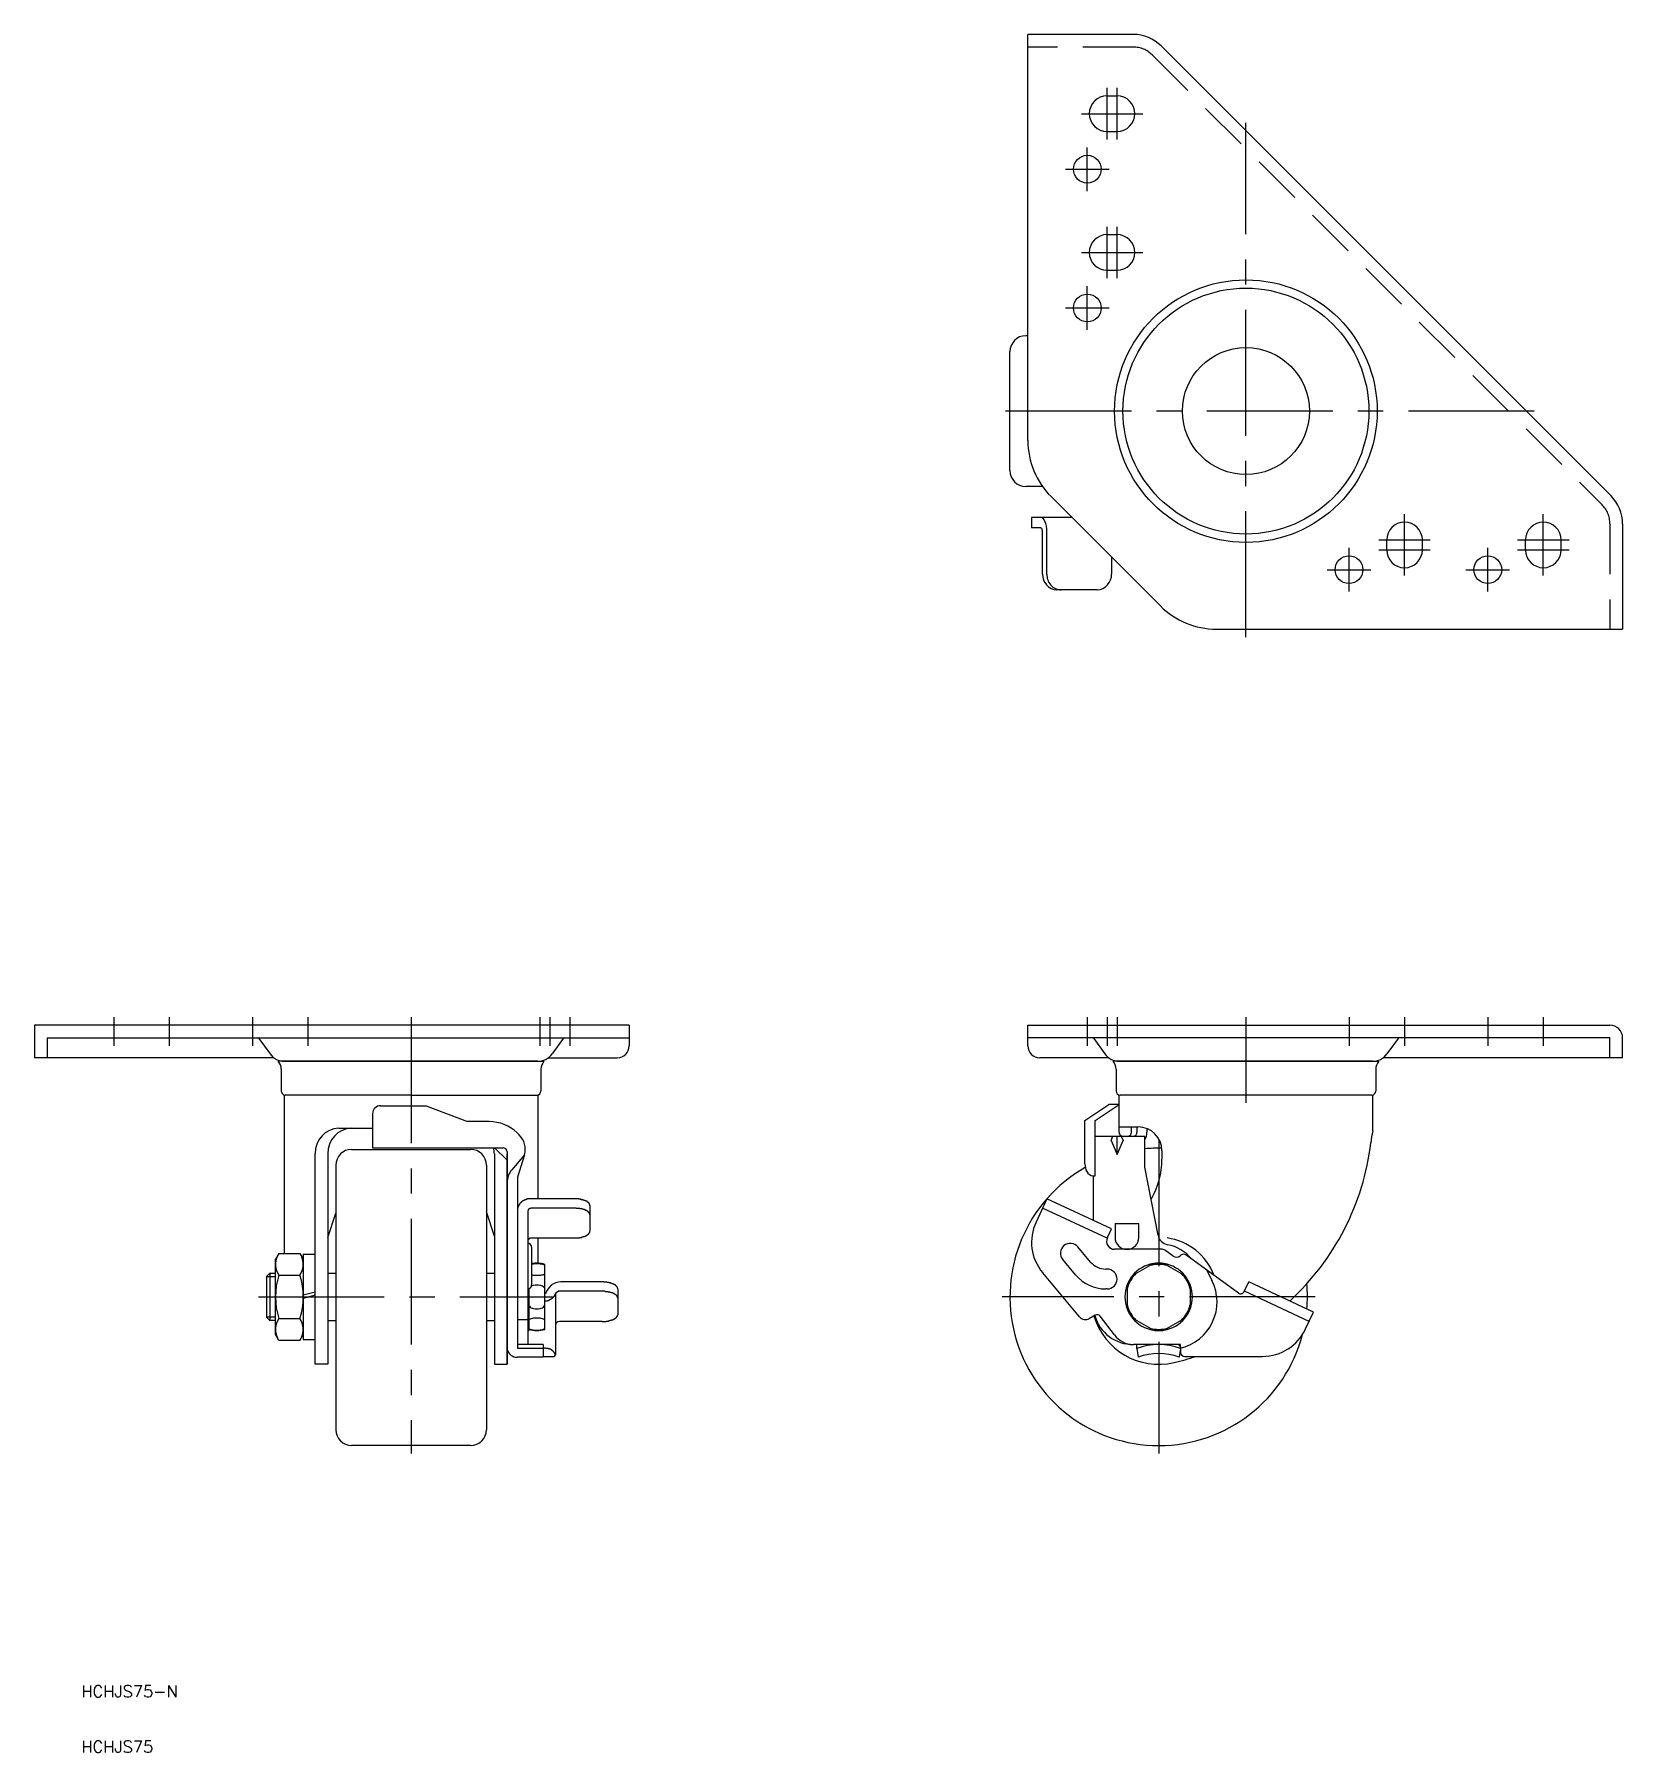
# Model space of a CAD drawing. Extents: x -284 to 117, y -115 to 318.
import ezdxf

# ---------------------------------------------------------------- set-up
doc = ezdxf.new("R2010")
doc.units = 0
doc.linetypes.add('CENTER', pattern=[50.8, 31.75, -6.35, 6.35, -6.35])
doc.linetypes.add('DASHED', pattern=[19.05, 12.7, -6.35])
doc.layers.get('0').update_dxf_attribs({"linetype": 'CONTINUOUS'})
doc.layers.add('CENTER', color=1, linetype='CONTINUOUS')
doc.styles.get("Standard").update_dxf_attribs({"font": 'txt.shx', "height": 3, "bigfont": 'bigfont.shx'})

msp = doc.modelspace()

# ---------------------------------------------------------------- texts
at = {"color": 7, "linetype": 'CONTINUOUS'}
for s, p in [('HCHJS75-N', (-271.67, -100.98)), ('HCHJS75', (-271.67, -114.93))]:
    msp.add_text(s, height=3, dxfattribs=at).set_placement(p)

# ---------------------------------------------------------------- linework, layer by layer
at = {"color": 7, "linetype": 'CONTINUOUS'}
for p, q in [((-33, 215.95), (-33, 318.37)), ((-6.43, 318.37), (-33, 318.37)), ((0.64, 315.44), (114.07, 202.01)), ((-13, 302.87), (-10.5, 302.87)), ((-13, 293.87), (-10.5, 293.87)), ((-13, 267.87), (-10.5, 267.87)), ((-13, 258.87), (-10.5, 258.87)), ((-37.5, 208.37), (-37.5, 238.37)), ((-33, 242.37), (-33.5, 242.37)), ((-29.31, 204.37), (-33.5, 204.37)), ((-27.14, 201.8), (0.43, 174.23)), ((-21.91, 196.57), (-32.05, 196.57)), ((-32.05, 196.57), (-32.05, 193.97)), ((-29.71, 193.97), (-32.05, 193.97)), ((-29.29, 182.27), (-29.29, 192.97)), ((-28.19, 182.27), (-28.19, 192.97)), ((57.5, 188.37), (57.5, 190.87)), ((66.5, 188.37), (66.5, 190.87)), ((92.5, 188.37), (92.5, 190.87)), ((101.5, 188.37), (101.5, 190.87)), ((117, 194.94), (117, 168.37)), ((-11.88, 186.54), (-11.88, 182.27)), ((-15.5, 178.27), (-25.66, 178.27)), ((14.57, 168.37), (117, 168.37)), ((-133.52, 68.5), (-283.52, 68.5)), ((-283.52, 68.5), (-283.52, 60.3)), ((-280.32, 65.3), (-133.52, 65.3)), ((-280.32, 65.3), (-280.32, 60.3)), ((-226.9, 65.13), (-224.1, 61.26)), ((-150.14, 65.13), (-152.95, 61.26)), ((-133.52, 68.5), (-133.52, 63.3)), ((-33, 68.5), (113.8, 68.5)), ((-33, 63.3), (-33, 68.5)), ((113.8, 65.3), (-33, 65.3)), ((-16.38, 65.13), (-13.57, 61.26)), ((60.38, 65.13), (57.57, 61.26)), ((113.8, 60.3), (113.8, 65.3)), ((117, 60.3), (117, 65.3)), ((-223.15, 60.3), (-283.52, 60.3)), ((-188.52, 59.4), (-222.02, 59.4)), ((-221.27, 57.42), (-221.27, 51.9)), ((-220.45, 59.4), (-188.52, 59.4)), ((-188.52, 59.4), (-155.02, 59.4)), ((-156.59, 59.4), (-188.52, 59.4)), ((-155.77, 57.42), (-155.77, 51.9)), ((-153.89, 60.3), (-136.52, 60.3)), ((-12.63, 60.3), (-30, 60.3)), ((22, 59.4), (-11.5, 59.4)), ((-10.75, 57.42), (-10.75, 51.9)), ((-9.93, 59.4), (22, 59.4)), ((53.93, 59.4), (22, 59.4)), ((22, 59.4), (55.5, 59.4)), ((54.75, 57.4), (54.75, 51.9)), ((117, 60.3), (56.63, 60.3)), ((-220.52, 50.86), (-220.52, 10.97)), ((-188.52, 50.9), (-220.27, 50.9)), ((-196.22, 48.21), (-184.72, 48.21)), ((-188.52, 50.9), (-156.77, 50.9)), ((-184.72, 48.21), (-174.33, 44.2)), ((-156.52, 50.86), (-156.52, 24.73)), ((-18.6, 44.51), (-12.6, 48.51)), ((-16, 44.51), (-10, 48.51)), ((-10, 48.51), (-12.6, 48.51)), ((-10, 41.51), (-10, 50.86)), ((53.75, 50.9), (-9.75, 50.9)), ((54, 41.86), (54, 50.93)), ((-198.22, 46.21), (-198.22, 37.6)), ((-168.8, 44.2), (-174.33, 44.2)), ((-18.6, 33.51), (-18.6, 44.51)), ((-16, 30.51), (-16, 44.51)), ((-206.72, 42.56), (-198.22, 42.56)), ((-161.81, 41.35), (-161.28, 40.84)), ((-16, 40.51), (-3.5, 40.51)), ((-12.01, 39.46), (-11.57, 40.51)), ((-12.01, 39.46), (-10.5, 35.86)), ((-10.5, 35.86), (-10.5, 40.51)), ((-10.5, 35.86), (-8.99, 39.46)), ((-10, 42.86), (-7.17, 42.86)), ((-10, 42.86), (-5.17, 42.86)), ((-9.43, 40.51), (-8.99, 39.46)), ((-6.83, 41.51), (-6.83, 42.85)), ((-5.47, 42.86), (-5.47, 41.51)), ((-3.5, 32.7), (-3.5, 40.51)), ((-3, 42.46), (-3, 41.5)), ((-212.72, -17), (-212.72, 36.05)), ((-209.52, 36.05), (-209.52, -17)), ((-203.52, 37.2), (-173.52, 37.2)), ((-198.22, 37.6), (-165.32, 37.6)), ((-167.52, 36.05), (-167.52, -17)), ((-164.32, 34.47), (-167.45, 37.6)), ((-164.32, 36.6), (-164.32, -17)), ((-164.32, -17), (-164.32, 36.05)), ((-159.91, 35.85), (-163.15, 32.01)), ((-159.91, 35.85), (-161.72, 30.21)), ((0.83, 36.86), (0.83, 34.72)), ((0.83, 34.86), (0.83, 34.72)), ((-207.52, 33.2), (-207.52, -33.8)), ((-169.52, 33.2), (-169.52, -33.5)), ((-16.5, 30.51), (-16, 30.51)), ((-16.5, 30.51), (-16.5, 19.28)), ((-0.16, 15.53), (-3.5, 32.7)), ((-161.72, 30.21), (-161.72, -13.04)), ((-147.42, 24.73), (-158.42, 24.73)), ((-147.42, 22.37), (-158.12, 22.37)), ((-143.42, 23.04), (-143.42, 16.54)), ((-28.19, 24.73), (-30.93, 18.86)), ((-12.97, 14.77), (-29.29, 22.37)), ((-11.88, 17.12), (-28.19, 24.73)), ((-209.52, 14.98), (-207.52, 21.12)), ((-167.52, 15.28), (-169.52, 21.42)), ((-159.12, 21.47), (-159.12, -12)), ((-11, 18.5), (-5, 18.5)), ((-11, 18.5), (-11, 15)), ((-5, 15), (-5, 18.5)), ((-158.12, 14.85), (-147.42, 14.85)), ((-156.52, 14.85), (-156.52, 8.49)), ((-12.97, 14.77), (-11.88, 17.12)), ((-221.87, 10.97), (-222.72, 9.5)), ((-222.72, -9.5), (-222.72, 9.5)), ((-221.87, 10.97), (-216.57, 10.97)), ((-216.57, 10.97), (-215.72, 9.5)), ((-215.72, 10.75), (-212.72, 10.75)), ((-215.72, 10.75), (-215.72, -10.75)), ((-158.12, 12.5), (-158.12, 3)), ((-20.99, 5.57), (-24.2, 9.39)), ((-17.16, 8.79), (-20.37, 12.61)), ((0.85, 12), (-11.13, 12)), ((3.62, 10.28), (1.43, 11.82)), ((5.38, 10.32), (5.7, 10.56)), ((20.1, 0.97), (6.89, 10.57)), ((-225.02, 5.13), (-224.15, 6)), ((-225.02, 5.13), (-225.02, -5.12)), ((-224.15, 6), (-222.72, 6)), ((-224.15, 6), (-224.15, -6)), ((-221.87, 5.48), (-216.57, 5.48)), ((-209.52, 6), (-207.52, 6)), ((-169.52, 6), (-167.52, 6)), ((-154.82, -8.2), (-154.82, 8.2)), ((-19.96, -5), (-29.25, 6.07)), ((-13, 7), (-13.33, 7)), ((-1.34, 8.39), (-6.6, 5.36)), ((1.34, 8.39), (6.6, 5.36)), ((12.11, 6.77), (13.44, 4.11)), ((-225.02, 4.25), (-225.02, 0)), ((-212.72, 1.21), (-215.72, 0.4)), ((-212.72, 0.4), (-215.72, -0.4)), ((-158.82, 2.05), (-158.82, -8.5)), ((-154.59, 0.78), (-154.82, 0.78)), ((-152.12, 0.49), (-152.12, -14.6)), ((-140.42, 1.4), (-151.12, 1.4)), ((-140.42, 3.75), (-150.72, 3.75)), ((-136.42, 2.06), (-136.42, -4.52)), ((-13, 2), (-13.33, 2)), ((-7.94, 3.03), (-7.94, -3.03)), ((7.94, 3.03), (7.94, -3.03)), ((21.59, 1.35), (22.71, 3.75)), ((37.93, -6.21), (21.62, 1.4)), ((39.03, -3.85), (22.71, 3.75)), ((37.06, -8.07), (39.03, -3.85)), ((-225.02, -5.12), (-224.15, -6)), ((-222.72, -6), (-224.15, -6)), ((-221.87, -5.48), (-216.57, -5.48)), ((-209.52, -6), (-207.52, -6)), ((-169.52, -6), (-167.52, -6)), ((-161.72, -5.71), (-159.12, -5.71)), ((-159.12, -8.5), (-158.82, -8.5)), ((-140.42, -6.21), (-151.12, -6.21)), ((-16.02, -4.63), (-17.43, -5.44)), ((-11.16, -9.61), (-14.72, -4.89)), ((-1.34, -8.39), (-6.6, -5.36)), ((1.34, -8.39), (6.6, -5.36)), ((-221.87, -10.97), (-222.72, -9.5)), ((-216.57, -10.97), (-221.87, -10.97)), ((-216.57, -10.97), (-215.72, -9.5)), ((-215.72, -10.75), (-212.72, -10.75)), ((-155.22, -12), (-161.72, -12)), ((-155.22, -12), (-155.22, -15.2)), ((-154.72, -12.94), (-155.22, -12.94)), ((5.5, -12), (-6.37, -12)), ((-5.5, -13.04), (-5.5, -12)), ((5.5, -13.04), (5.5, -12)), ((5.5, -12.67), (5.5, -13.93)), ((-209.52, -17), (-212.72, -17)), ((-167.52, -17), (-164.32, -17)), ((-155.22, -13.04), (-161.72, -13.04)), ((-155.22, -15.2), (-161.72, -15.2)), ((-155.22, -15), (-152.52, -15)), ((-5.5, -13.04), (-5.13, -15.2)), ((5.5, -13.04), (5.13, -15.2)), ((6.5, -15), (26.19, -15)), ((-173.52, -37.5), (-203.52, -37.5))]:
    msp.add_line(p, q, dxfattribs=at)
at = {"color": 3, "linetype": 'DASHED'}
for p, q in [((-6.43, 315.17), (-33, 315.17)), ((-1.62, 313.18), (111.81, 199.75)), ((113.8, 194.94), (113.8, 168.37))]:
    msp.add_line(p, q, dxfattribs=at)
at = {"color": 3, "linetype": 'CONTINUOUS'}
for p, q in [((-222.72, 5.05), (-225.02, 5.05)), ((-225.02, -5.05), (-222.72, -5.05))]:
    msp.add_line(p, q, dxfattribs=at)
at = {"color": 7, "linetype": 'CONTINUOUS'}
for points in [[(-158.12, 8.28, -0.028148), (-157.65, 8.35, -0.025435), (-156.82, 8.39, -0.025435), (-156, 8.35, -0.034987), (-155.41, 8.25, -0.0739), (-154.9, 8.04, -0.264449), (-154.82, 7.9)], [(-154.82, 5.85, -0.264449), (-154.9, 5.71, -0.0739), (-155.41, 5.5, -0.034987), (-156, 5.4, -0.025435), (-156.82, 5.36, -0.025435), (-157.65, 5.4, -0.028148), (-158.12, 5.48, -0.028148)], [(-158.15, 2.79, -0.054071), (-157.63, 2.95, -0.050387), (-156.82, 3.03, -0.050387), (-156.01, 2.95, -0.064221), (-155.41, 2.75, -0.103862), (-154.94, 2.38, -0.176531), (-154.82, 2.05)], [(-158.82, -2.05, 0.176531), (-158.7, -2.38, 0.103862), (-158.24, -2.75, 0.064221), (-157.63, -2.95, 0.050387), (-156.82, -3.03, 0.050387), (-156.01, -2.95, 0.064221), (-155.41, -2.75, 0.103862), (-154.94, -2.38, 0.176531), (-154.82, -2.05, 0.176531)], [(-154.82, -5.85, 0.264449), (-154.9, -5.71, 0.0739), (-155.41, -5.5, 0.034987), (-156, -5.4, 0.025435), (-156.82, -5.36, 0.025435), (-157.65, -5.4, 0.034987), (-158.24, -5.5, 0.0739), (-158.74, -5.71, 0.264449), (-158.82, -5.85, 0.264449)], [(-158.82, -7.9, 0.264449), (-158.74, -8.04, 0.0739), (-158.24, -8.25, 0.034987), (-157.65, -8.35, 0.025435), (-156.82, -8.39, 0.025435), (-156, -8.35, 0.034987), (-155.41, -8.25, 0.0739), (-154.9, -8.04, 0.264449), (-154.82, -7.9, 0.264449)]]:
    msp.add_lwpolyline(points, format="xyb", dxfattribs=at)
for points in [[(-158.42, 24.73, 0), (-158.46, 24.73, 0), (-158.5, 24.73, 0), (-158.54, 24.73, 0), (-158.58, 24.73, 0), (-158.62, 24.73, 0), (-158.66, 24.73, 0), (-158.7, 24.73, 0), (-158.75, 24.71, 0), (-158.79, 24.71, 0), (-158.83, 24.71, 0), (-158.87, 24.71, 0), (-158.91, 24.71, 0), (-158.95, 24.71, 0), (-158.99, 24.71, 0), (-159.03, 24.71, 0), (-159.07, 24.71, 0), (-159.11, 24.71, 0), (-159.15, 24.71, 0), (-159.19, 24.61, 0), (-159.23, 24.61, 0), (-159.27, 24.61, 0), (-159.31, 24.61, 0), (-159.35, 24.61, 0), (-159.38, 24.61, 0), (-159.42, 24.61, 0), (-159.46, 24.61, 0), (-159.5, 24.61, 0), (-159.54, 24.51, 0), (-159.58, 24.51, 0), (-159.61, 24.51, 0), (-159.65, 24.51, 0), (-159.69, 24.51, 0), (-159.73, 24.51, 0), (-159.76, 24.51, 0), (-159.8, 24.51, 0), (-159.84, 24.41, 0), (-159.87, 24.41, 0), (-159.91, 24.41, 0), (-159.95, 24.41, 0), (-159.98, 24.41, 0), (-160.02, 24.41, 0), (-160.05, 24.31, 0), (-160.09, 24.31, 0), (-160.12, 24.31, 0), (-160.16, 24.31, 0), (-160.19, 24.31, 0), (-160.23, 24.21, 0), (-160.26, 24.21, 0), (-160.29, 24.21, 0), (-160.33, 24.21, 0), (-160.36, 24.21, 0), (-160.39, 24.11, 0), (-160.42, 24.11, 0), (-160.46, 24.11, 0), (-160.49, 24.11, 0), (-160.52, 24.01, 0), (-160.55, 24.01, 0), (-160.58, 24.01, 0), (-160.61, 24.01, 0), (-160.64, 23.91, 0), (-160.67, 23.91, 0), (-160.7, 23.91, 0), (-160.73, 23.91, 0), (-160.76, 23.81, 0), (-160.79, 23.81, 0), (-160.82, 23.81, 0), (-160.84, 23.81, 0), (-160.87, 23.71, 0), (-160.9, 23.71, 0), (-160.92, 23.71, 0), (-160.95, 23.71, 0), (-160.98, 23.61, 0), (-161, 23.61, 0), (-161.03, 23.61, 0), (-161.05, 23.51, 0), (-161.08, 23.51, 0), (-161.1, 23.51, 0), (-161.12, 23.51, 0), (-161.15, 23.41, 0), (-161.17, 23.41, 0), (-161.19, 23.41, 0), (-161.21, 23.31, 0), (-161.24, 23.31, 0), (-161.26, 23.31, 0), (-161.28, 23.21, 0), (-161.3, 23.21, 0), (-161.32, 23.21, 0), (-161.34, 23.11, 0), (-161.36, 23.11, 0), (-161.37, 23.11, 0), (-161.39, 23.01, 0), (-161.41, 23.01, 0), (-161.43, 23.01, 0), (-161.44, 22.91, 0), (-161.46, 22.91, 0), (-161.47, 22.91, 0), (-161.49, 22.81, 0), (-161.5, 22.81, 0), (-161.52, 22.81, 0), (-161.53, 22.71, 0), (-161.55, 22.71, 0), (-161.56, 22.71, 0), (-161.57, 22.61, 0), (-161.58, 22.61, 0), (-161.6, 22.61, 0), (-161.61, 22.51, 0), (-161.62, 22.51, 0), (-161.63, 22.51, 0), (-161.64, 22.41, 0), (-161.65, 22.41, 0), (-161.65, 22.41, 0), (-161.66, 22.31, 0), (-161.67, 22.31, 0), (-161.68, 22.21, 0), (-161.68, 22.21, 0), (-161.69, 22.21, 0), (-161.7, 22.11, 0), (-161.7, 22.11, 0), (-161.71, 22.11, 0), (-161.71, 22.01, 0), (-161.71, 22.01, 0), (-161.72, 22.01, 0), (-161.72, 21.91, 0), (-161.72, 21.91, 0), (-161.71, 21.81, 0), (-161.71, 21.81, 0), (-161.72, 21.81, 0), (-161.72, 21.71, 0)], [(-158.13, 22.37, 0), (-158.14, 22.37, 0), (-158.15, 22.37, 0), (-158.16, 22.37, 0), (-158.17, 22.37, 0), (-158.19, 22.37, 0), (-158.2, 22.37, 0), (-158.21, 22.37, 0), (-158.22, 22.37, 0), (-158.24, 22.37, 0), (-158.25, 22.37, 0), (-158.26, 22.37, 0), (-158.27, 22.37, 0), (-158.28, 22.37, 0), (-158.3, 22.37, 0), (-158.31, 22.37, 0), (-158.32, 22.37, 0), (-158.33, 22.31, 0), (-158.35, 22.31, 0), (-158.36, 22.31, 0), (-158.37, 22.31, 0), (-158.38, 22.31, 0), (-158.39, 22.31, 0), (-158.4, 22.31, 0), (-158.42, 22.31, 0), (-158.43, 22.31, 0), (-158.44, 22.31, 0), (-158.45, 22.31, 0), (-158.46, 22.31, 0), (-158.47, 22.31, 0), (-158.49, 22.31, 0), (-158.5, 22.31, 0), (-158.51, 22.31, 0), (-158.52, 22.31, 0), (-158.53, 22.31, 0), (-158.54, 22.31, 0), (-158.55, 22.31, 0), (-158.56, 22.31, 0), (-158.58, 22.31, 0), (-158.59, 22.31, 0), (-158.6, 22.31, 0), (-158.61, 22.31, 0), (-158.62, 22.31, 0), (-158.63, 22.21, 0), (-158.64, 22.21, 0), (-158.65, 22.21, 0), (-158.66, 22.21, 0), (-158.67, 22.21, 0), (-158.68, 22.21, 0), (-158.69, 22.21, 0), (-158.7, 22.21, 0), (-158.71, 22.21, 0), (-158.72, 22.21, 0), (-158.73, 22.21, 0), (-158.74, 22.21, 0), (-158.75, 22.21, 0), (-158.76, 22.21, 0), (-158.77, 22.21, 0), (-158.78, 22.11, 0), (-158.79, 22.11, 0), (-158.8, 22.11, 0), (-158.81, 22.11, 0), (-158.82, 22.11, 0), (-158.82, 22.11, 0), (-158.83, 22.11, 0), (-158.84, 22.11, 0), (-158.85, 22.11, 0), (-158.86, 22.11, 0), (-158.87, 22.11, 0), (-158.88, 22.11, 0), (-158.88, 22.11, 0), (-158.89, 22.01, 0), (-158.9, 22.01, 0), (-158.91, 22.01, 0), (-158.91, 22.01, 0), (-158.92, 22.01, 0), (-158.93, 22.01, 0), (-158.94, 22.01, 0), (-158.94, 22.01, 0), (-158.95, 22.01, 0), (-158.96, 22.01, 0), (-158.96, 22.01, 0), (-158.97, 21.91, 0), (-158.98, 21.91, 0), (-158.98, 21.91, 0), (-158.99, 21.91, 0), (-159, 21.91, 0), (-159, 21.91, 0), (-159.01, 21.91, 0), (-159.01, 21.91, 0), (-159.02, 21.91, 0), (-159.02, 21.91, 0), (-159.03, 21.81, 0), (-159.04, 21.81, 0), (-159.04, 21.81, 0), (-159.05, 21.81, 0), (-159.05, 21.81, 0), (-159.05, 21.81, 0), (-159.06, 21.81, 0), (-159.06, 21.81, 0), (-159.07, 21.81, 0), (-159.07, 21.81, 0), (-159.08, 21.71, 0), (-159.08, 21.71, 0), (-159.08, 21.71, 0), (-159.09, 21.71, 0), (-159.09, 21.71, 0), (-159.09, 21.71, 0), (-159.1, 21.71, 0), (-159.1, 21.71, 0), (-159.1, 21.71, 0), (-159.1, 21.61, 0), (-159.11, 21.61, 0), (-159.11, 21.61, 0), (-159.11, 21.61, 0), (-159.11, 21.61, 0), (-159.12, 21.61, 0), (-159.12, 21.61, 0), (-159.12, 21.61, 0), (-159.12, 21.61, 0), (-159.12, 21.61, 0), (-159.12, 21.51, 0), (-159.12, 21.51, 0), (-159.12, 21.51, 0), (-159.12, 21.51, 0), (-159.13, 21.51, 0), (-159.13, 21.51, 0), (-159.13, 21.51, 0), (-159.13, 21.51, 0)], [(-143.42, 20.72, 0), (-143.42, 20.72, 0), (-143.42, 20.72, 0), (-143.42, 20.72, 0), (-143.42, 20.81, 0), (-143.42, 20.81, 0), (-143.44, 20.81, 0), (-143.44, 20.81, 0), (-143.45, 20.81, 0), (-143.45, 20.91, 0), (-143.46, 20.91, 0), (-143.46, 20.91, 0), (-143.47, 20.91, 0), (-143.48, 20.91, 0), (-143.48, 21.01, 0), (-143.49, 21.01, 0), (-143.5, 21.01, 0), (-143.51, 21.01, 0), (-143.52, 21.01, 0), (-143.53, 21.11, 0), (-143.55, 21.11, 0), (-143.56, 21.11, 0), (-143.57, 21.11, 0), (-143.58, 21.11, 0), (-143.6, 21.21, 0), (-143.61, 21.21, 0), (-143.63, 21.21, 0), (-143.64, 21.21, 0), (-143.66, 21.21, 0), (-143.68, 21.31, 0), (-143.69, 21.31, 0), (-143.71, 21.31, 0), (-143.73, 21.31, 0), (-143.75, 21.31, 0), (-143.77, 21.41, 0), (-143.79, 21.41, 0), (-143.81, 21.41, 0), (-143.83, 21.41, 0), (-143.85, 21.41, 0), (-143.88, 21.51, 0), (-143.9, 21.51, 0), (-143.92, 21.51, 0), (-143.95, 21.51, 0), (-143.97, 21.51, 0), (-144, 21.51, 0), (-144.02, 21.61, 0), (-144.05, 21.61, 0), (-144.07, 21.61, 0), (-144.1, 21.61, 0), (-144.13, 21.61, 0), (-144.16, 21.71, 0), (-144.18, 21.71, 0), (-144.21, 21.71, 0), (-144.24, 21.71, 0), (-144.27, 21.71, 0), (-144.3, 21.71, 0), (-144.33, 21.81, 0), (-144.37, 21.81, 0), (-144.4, 21.81, 0), (-144.43, 21.81, 0), (-144.46, 21.81, 0), (-144.5, 21.81, 0), (-144.53, 21.81, 0), (-144.56, 21.91, 0), (-144.6, 21.91, 0), (-144.63, 21.91, 0), (-144.67, 21.91, 0), (-144.7, 21.91, 0), (-144.74, 21.91, 0), (-144.78, 21.91, 0), (-144.81, 22.01, 0), (-144.85, 22.01, 0), (-144.89, 22.01, 0), (-144.93, 22.01, 0), (-144.96, 22.01, 0), (-145, 22.01, 0), (-145.04, 22.01, 0), (-145.08, 22.01, 0), (-145.12, 22.11, 0), (-145.16, 22.11, 0), (-145.2, 22.11, 0), (-145.24, 22.11, 0), (-145.29, 22.11, 0), (-145.33, 22.11, 0), (-145.37, 22.11, 0), (-145.41, 22.11, 0), (-145.45, 22.11, 0), (-145.5, 22.21, 0), (-145.54, 22.21, 0), (-145.58, 22.21, 0), (-145.63, 22.21, 0), (-145.67, 22.21, 0), (-145.72, 22.21, 0), (-145.76, 22.21, 0), (-145.8, 22.21, 0), (-145.85, 22.21, 0), (-145.9, 22.21, 0), (-145.94, 22.21, 0), (-145.99, 22.31, 0), (-146.03, 22.31, 0), (-146.08, 22.31, 0), (-146.12, 22.31, 0), (-146.17, 22.31, 0), (-146.22, 22.31, 0), (-146.26, 22.31, 0), (-146.31, 22.31, 0), (-146.36, 22.31, 0), (-146.41, 22.31, 0), (-146.45, 22.31, 0), (-146.5, 22.31, 0), (-146.55, 22.31, 0), (-146.6, 22.31, 0), (-146.65, 22.31, 0), (-146.69, 22.31, 0), (-146.74, 22.31, 0), (-146.79, 22.31, 0), (-146.84, 22.31, 0), (-146.88, 22.37, 0), (-146.93, 22.37, 0), (-146.98, 22.37, 0), (-147.02, 22.37, 0), (-147.07, 22.37, 0), (-147.42, 22.37, 0), (-147.47, 22.37, 0), (-147.52, 22.37, 0), (-147.57, 22.37, 0), (-147.62, 22.37, 0), (-147.67, 22.37, 0), (-147.72, 22.37, 0)], [(-143.42, 23.04, 0), (-143.43, 23.11, 0), (-143.43, 23.11, 0), (-143.43, 23.11, 0), (-143.43, 23.11, 0), (-143.43, 23.11, 0), (-143.44, 23.21, 0), (-143.44, 23.21, 0), (-143.45, 23.21, 0), (-143.45, 23.21, 0), (-143.46, 23.21, 0), (-143.46, 23.31, 0), (-143.47, 23.31, 0), (-143.48, 23.31, 0), (-143.48, 23.31, 0), (-143.49, 23.31, 0), (-143.5, 23.41, 0), (-143.51, 23.41, 0), (-143.52, 23.41, 0), (-143.53, 23.41, 0), (-143.55, 23.41, 0), (-143.56, 23.51, 0), (-143.57, 23.51, 0), (-143.58, 23.51, 0), (-143.6, 23.51, 0), (-143.61, 23.51, 0), (-143.63, 23.61, 0), (-143.64, 23.61, 0), (-143.66, 23.61, 0), (-143.68, 23.61, 0), (-143.69, 23.61, 0), (-143.71, 23.71, 0), (-143.73, 23.71, 0), (-143.75, 23.71, 0), (-143.77, 23.71, 0), (-143.79, 23.71, 0), (-143.81, 23.81, 0), (-143.83, 23.81, 0), (-143.85, 23.81, 0), (-143.88, 23.81, 0), (-143.9, 23.81, 0), (-143.92, 23.81, 0), (-143.95, 23.91, 0), (-143.97, 23.91, 0), (-144, 23.91, 0), (-144.02, 23.91, 0), (-144.05, 23.91, 0), (-144.07, 24.01, 0), (-144.1, 24.01, 0), (-144.13, 24.01, 0), (-144.16, 24.01, 0), (-144.18, 24.01, 0), (-144.21, 24.01, 0), (-144.24, 24.11, 0), (-144.27, 24.11, 0), (-144.3, 24.11, 0), (-144.33, 24.11, 0), (-144.37, 24.11, 0), (-144.4, 24.11, 0), (-144.43, 24.21, 0), (-144.46, 24.21, 0), (-144.5, 24.21, 0), (-144.53, 24.21, 0), (-144.56, 24.21, 0), (-144.6, 24.21, 0), (-144.63, 24.21, 0), (-144.67, 24.31, 0), (-144.7, 24.31, 0), (-144.74, 24.31, 0), (-144.78, 24.31, 0), (-144.81, 24.31, 0), (-144.85, 24.31, 0), (-144.89, 24.31, 0), (-144.93, 24.41, 0), (-144.96, 24.41, 0), (-145, 24.41, 0), (-145.04, 24.41, 0), (-145.08, 24.41, 0), (-145.12, 24.41, 0), (-145.16, 24.41, 0), (-145.2, 24.41, 0), (-145.24, 24.51, 0), (-145.29, 24.51, 0), (-145.33, 24.51, 0), (-145.37, 24.51, 0), (-145.41, 24.51, 0), (-145.45, 24.51, 0), (-145.5, 24.51, 0), (-145.54, 24.51, 0), (-145.58, 24.51, 0), (-145.63, 24.51, 0), (-145.67, 24.61, 0), (-145.72, 24.61, 0), (-145.76, 24.61, 0), (-145.8, 24.61, 0), (-145.85, 24.61, 0), (-145.9, 24.61, 0), (-145.94, 24.61, 0), (-145.99, 24.61, 0), (-146.03, 24.61, 0), (-146.08, 24.61, 0), (-146.12, 24.61, 0), (-146.17, 24.61, 0), (-146.22, 24.61, 0), (-146.26, 24.71, 0), (-146.31, 24.71, 0), (-146.36, 24.71, 0), (-146.41, 24.71, 0), (-146.45, 24.71, 0), (-146.5, 24.71, 0), (-146.55, 24.71, 0), (-146.6, 24.71, 0), (-146.65, 24.71, 0), (-146.69, 24.71, 0), (-146.74, 24.71, 0), (-146.79, 24.71, 0), (-146.84, 24.71, 0), (-146.89, 24.71, 0), (-146.94, 24.71, 0), (-146.99, 24.71, 0), (-147.03, 24.71, 0), (-147.08, 24.71, 0), (-147.13, 24.71, 0), (-147.18, 24.71, 0), (-147.23, 24.71, 0), (-147.28, 24.71, 0), (-147.33, 24.71, 0), (-147.38, 24.71, 0), (-147.42, 24.73, 0)], [(-158.12, 14.85, 0), (-158.14, 14.81, 0), (-158.15, 14.81, 0), (-158.16, 14.81, 0), (-158.17, 14.81, 0), (-158.19, 14.81, 0), (-158.2, 14.81, 0), (-158.21, 14.81, 0), (-158.22, 14.81, 0), (-158.24, 14.81, 0), (-158.25, 14.81, 0), (-158.26, 14.81, 0), (-158.27, 14.81, 0), (-158.28, 14.81, 0), (-158.3, 14.81, 0), (-158.31, 14.81, 0), (-158.32, 14.81, 0), (-158.33, 14.81, 0), (-158.35, 14.81, 0), (-158.36, 14.81, 0), (-158.37, 14.81, 0), (-158.38, 14.81, 0), (-158.39, 14.81, 0), (-158.4, 14.81, 0), (-158.42, 14.81, 0), (-158.43, 14.81, 0), (-158.44, 14.81, 0), (-158.45, 14.81, 0), (-158.46, 14.81, 0), (-158.47, 14.81, 0), (-158.49, 14.81, 0), (-158.5, 14.81, 0), (-158.51, 14.81, 0), (-158.52, 14.81, 0), (-158.53, 14.81, 0), (-158.54, 14.81, 0), (-158.55, 14.81, 0), (-158.56, 14.71, 0), (-158.58, 14.71, 0), (-158.59, 14.71, 0), (-158.6, 14.71, 0), (-158.61, 14.71, 0), (-158.62, 14.71, 0), (-158.63, 14.71, 0), (-158.64, 14.71, 0), (-158.65, 14.71, 0), (-158.66, 14.71, 0), (-158.67, 14.71, 0), (-158.68, 14.71, 0), (-158.69, 14.71, 0), (-158.7, 14.71, 0), (-158.71, 14.71, 0), (-158.72, 14.71, 0), (-158.73, 14.71, 0), (-158.74, 14.61, 0), (-158.75, 14.61, 0), (-158.76, 14.61, 0), (-158.77, 14.61, 0), (-158.78, 14.61, 0), (-158.79, 14.61, 0), (-158.8, 14.61, 0), (-158.81, 14.61, 0), (-158.82, 14.61, 0), (-158.82, 14.61, 0), (-158.83, 14.61, 0), (-158.84, 14.61, 0), (-158.85, 14.61, 0), (-158.86, 14.51, 0), (-158.87, 14.51, 0), (-158.88, 14.51, 0), (-158.88, 14.51, 0), (-158.89, 14.51, 0), (-158.9, 14.51, 0), (-158.91, 14.51, 0), (-158.91, 14.51, 0), (-158.92, 14.51, 0), (-158.93, 14.51, 0), (-158.94, 14.51, 0), (-158.94, 14.51, 0), (-158.95, 14.41, 0), (-158.96, 14.41, 0), (-158.96, 14.41, 0), (-158.97, 14.41, 0), (-158.98, 14.41, 0), (-158.98, 14.41, 0), (-158.99, 14.41, 0), (-159, 14.41, 0), (-159, 14.41, 0), (-159.01, 14.41, 0), (-159.01, 14.41, 0), (-159.02, 14.31, 0), (-159.02, 14.31, 0), (-159.03, 14.31, 0), (-159.04, 14.31, 0), (-159.04, 14.31, 0), (-159.05, 14.31, 0), (-159.05, 14.31, 0), (-159.05, 14.31, 0), (-159.06, 14.31, 0), (-159.06, 14.21, 0), (-159.07, 14.21, 0), (-159.07, 14.21, 0), (-159.08, 14.21, 0), (-159.08, 14.21, 0), (-159.08, 14.21, 0), (-159.09, 14.21, 0), (-159.09, 14.21, 0), (-159.09, 14.21, 0), (-159.1, 14.21, 0), (-159.1, 14.11, 0), (-159.1, 14.11, 0), (-159.1, 14.11, 0), (-159.11, 14.11, 0), (-159.11, 14.11, 0), (-159.11, 14.11, 0), (-159.11, 14.11, 0), (-159.12, 14.11, 0), (-159.12, 14.11, 0), (-159.12, 14.01, 0), (-159.12, 14.01, 0), (-159.12, 14.01, 0), (-159.12, 14.01, 0), (-159.12, 14.01, 0), (-159.12, 14.01, 0), (-159.12, 14.01, 0), (-159.12, 14.01, 0), (-159.12, 14.01, 0), (-159.12, 13.91, 0), (-159.12, 13.91, 0)], [(-147.42, 14.85, 0), (-147.42, 14.85, 0), (-147.37, 14.85, 0), (-147.32, 14.85, 0), (-147.27, 14.85, 0), (-147.22, 14.85, 0), (-147.17, 14.85, 0), (-147.12, 14.85, 0), (-147.07, 14.85, 0), (-147.03, 14.85, 0), (-146.94, 14.91, 0), (-146.89, 14.91, 0), (-146.84, 14.91, 0), (-146.79, 14.91, 0), (-146.74, 14.91, 0), (-146.69, 14.91, 0), (-146.65, 14.91, 0), (-146.6, 14.91, 0), (-146.55, 14.91, 0), (-146.5, 14.91, 0), (-146.45, 14.91, 0), (-146.41, 14.91, 0), (-146.36, 14.91, 0), (-146.31, 14.91, 0), (-146.26, 14.91, 0), (-146.22, 14.91, 0), (-146.17, 14.91, 0), (-146.12, 14.91, 0), (-146.08, 14.91, 0), (-146.03, 14.91, 0), (-145.99, 15.01, 0), (-145.94, 15.01, 0), (-145.9, 15.01, 0), (-145.85, 15.01, 0), (-145.8, 15.01, 0), (-145.76, 15.01, 0), (-145.72, 15.01, 0), (-145.67, 15.01, 0), (-145.63, 15.01, 0), (-145.58, 15.01, 0), (-145.54, 15.01, 0), (-145.5, 15.01, 0), (-145.45, 15.11, 0), (-145.41, 15.11, 0), (-145.37, 15.11, 0), (-145.33, 15.11, 0), (-145.29, 15.11, 0), (-145.24, 15.11, 0), (-145.2, 15.11, 0), (-145.16, 15.11, 0), (-145.12, 15.11, 0), (-145.08, 15.21, 0), (-145.04, 15.21, 0), (-145, 15.21, 0), (-144.96, 15.21, 0), (-144.93, 15.21, 0), (-144.89, 15.21, 0), (-144.85, 15.21, 0), (-144.81, 15.21, 0), (-144.78, 15.31, 0), (-144.74, 15.31, 0), (-144.7, 15.31, 0), (-144.67, 15.31, 0), (-144.63, 15.31, 0), (-144.6, 15.31, 0), (-144.56, 15.31, 0), (-144.53, 15.41, 0), (-144.5, 15.41, 0), (-144.46, 15.41, 0), (-144.43, 15.41, 0), (-144.4, 15.41, 0), (-144.37, 15.41, 0), (-144.33, 15.51, 0), (-144.3, 15.51, 0), (-144.27, 15.51, 0), (-144.24, 15.51, 0), (-144.21, 15.51, 0), (-144.18, 15.51, 0), (-144.16, 15.61, 0), (-144.13, 15.61, 0), (-144.1, 15.61, 0), (-144.07, 15.61, 0), (-144.05, 15.61, 0), (-144.02, 15.61, 0), (-144, 15.71, 0), (-143.97, 15.71, 0), (-143.95, 15.71, 0), (-143.92, 15.71, 0), (-143.9, 15.71, 0), (-143.88, 15.81, 0), (-143.85, 15.81, 0), (-143.83, 15.81, 0), (-143.81, 15.81, 0), (-143.79, 15.81, 0), (-143.77, 15.81, 0), (-143.75, 15.91, 0), (-143.73, 15.91, 0), (-143.71, 15.91, 0), (-143.69, 15.91, 0), (-143.68, 15.91, 0), (-143.66, 16.01, 0), (-143.64, 16.01, 0), (-143.63, 16.01, 0), (-143.61, 16.01, 0), (-143.6, 16.01, 0), (-143.58, 16.11, 0), (-143.57, 16.11, 0), (-143.56, 16.11, 0), (-143.55, 16.11, 0), (-143.53, 16.11, 0), (-143.52, 16.21, 0), (-143.51, 16.21, 0), (-143.5, 16.21, 0), (-143.49, 16.21, 0), (-143.48, 16.21, 0), (-143.48, 16.31, 0), (-143.47, 16.31, 0), (-143.46, 16.31, 0), (-143.46, 16.31, 0), (-143.45, 16.31, 0), (-143.45, 16.41, 0), (-143.44, 16.41, 0), (-143.44, 16.41, 0), (-143.43, 16.41, 0), (-143.43, 16.41, 0), (-143.43, 16.51, 0), (-143.43, 16.51, 0), (-143.43, 16.51, 0), (-143.43, 16.51, 0)], [(-154.82, -1.09, 0), (-154.82, -1.09, 0), (-154.82, -1.09, 0), (-154.82, -1.09, 0), (-154.81, -1.09, 0), (-154.76, -1.09, 0), (-154.74, -1.09, 0), (-154.82, -1.09, 0), (-154.81, -1.09, 0), (-154.78, -1.09, 0), (-154.76, -1.09, 0), (-154.73, -1.09, 0), (-154.7, -1.09, 0), (-154.67, -1.09, 0), (-154.64, -0.99, 0), (-154.61, -0.99, 0), (-154.58, -0.99, 0), (-154.55, -0.99, 0), (-154.52, -0.99, 0), (-154.49, -0.99, 0), (-154.46, -0.99, 0), (-154.43, -0.99, 0), (-154.4, -0.99, 0), (-154.37, -0.99, 0), (-154.34, -0.99, 0), (-154.31, -0.99, 0), (-154.28, -0.99, 0), (-154.25, -0.99, 0), (-154.22, -0.99, 0), (-154.19, -0.99, 0), (-154.16, -0.99, 0), (-154.13, -0.89, 0), (-154.1, -0.89, 0), (-154.07, -0.89, 0), (-154.04, -0.89, 0), (-154.01, -0.89, 0), (-153.98, -0.89, 0), (-153.95, -0.89, 0), (-153.92, -0.89, 0), (-153.89, -0.89, 0), (-153.86, -0.89, 0), (-153.83, -0.79, 0), (-153.81, -0.79, 0), (-153.78, -0.79, 0), (-153.75, -0.79, 0), (-153.72, -0.79, 0), (-153.69, -0.79, 0), (-153.66, -0.79, 0), (-153.63, -0.79, 0), (-153.61, -0.69, 0), (-153.58, -0.69, 0), (-153.55, -0.69, 0), (-153.52, -0.69, 0), (-153.49, -0.69, 0), (-153.47, -0.69, 0), (-153.44, -0.69, 0), (-153.41, -0.59, 0), (-153.39, -0.59, 0), (-153.36, -0.59, 0), (-153.33, -0.59, 0), (-153.3, -0.59, 0), (-153.28, -0.59, 0), (-153.25, -0.49, 0), (-153.23, -0.49, 0), (-153.2, -0.49, 0), (-153.17, -0.49, 0), (-153.15, -0.49, 0), (-153.12, -0.49, 0), (-153.1, -0.39, 0), (-153.07, -0.39, 0), (-153.05, -0.39, 0), (-153.02, -0.39, 0), (-153, -0.39, 0), (-152.97, -0.29, 0), (-152.95, -0.29, 0), (-152.92, -0.29, 0), (-152.9, -0.29, 0), (-152.88, -0.29, 0), (-152.85, -0.19, 0), (-152.83, -0.19, 0), (-152.81, -0.19, 0), (-152.78, -0.19, 0), (-152.76, -0.19, 0), (-152.74, -0.09, 0), (-152.72, -0.09, 0), (-152.69, -0.09, 0), (-152.67, -0.09, 0), (-152.65, -0.09, 0), (-152.63, 0.01, 0), (-152.61, 0.01, 0), (-152.59, 0.01, 0), (-152.57, 0.01, 0), (-152.55, 0.11, 0), (-152.53, 0.11, 0), (-152.51, 0.11, 0), (-152.49, 0.11, 0), (-152.47, 0.11, 0), (-152.45, 0.21, 0), (-152.43, 0.21, 0), (-152.41, 0.21, 0), (-152.39, 0.21, 0), (-152.37, 0.31, 0), (-152.36, 0.31, 0), (-152.34, 0.31, 0), (-152.32, 0.31, 0), (-152.3, 0.41, 0), (-152.29, 0.41, 0), (-152.27, 0.41, 0), (-152.25, 0.41, 0), (-152.24, 0.51, 0), (-152.22, 0.51, 0), (-152.21, 0.51, 0), (-152.19, 0.51, 0), (-152.18, 0.61, 0), (-152.16, 0.61, 0), (-152.15, 0.61, 0), (-152.13, 0.61, 0), (-152.12, 0.71, 0), (-152.11, 0.71, 0), (-152.09, 0.71, 0), (-152.08, 0.81, 0), (-152.07, 0.81, 0), (-152.06, 0.81, 0), (-152.04, 0.81, 0), (-152.03, 0.91, 0), (-152.02, 0.91, 0), (-152.01, 0.91, 0), (-152, 0.91, 0), (-151.99, 1.01, 0)], [(-151.12, 1.4, 0), (-151.12, 1.4, 0), (-151.13, 1.4, 0), (-151.14, 1.4, 0), (-151.15, 1.4, 0), (-151.17, 1.4, 0), (-151.18, 1.4, 0), (-151.19, 1.4, 0), (-151.2, 1.4, 0), (-151.22, 1.4, 0), (-151.23, 1.4, 0), (-151.24, 1.4, 0), (-151.25, 1.4, 0), (-151.26, 1.4, 0), (-151.28, 1.4, 0), (-151.29, 1.4, 0), (-151.3, 1.4, 0), (-151.31, 1.4, 0), (-151.33, 1.4, 0), (-151.34, 1.4, 0), (-151.35, 1.4, 0), (-151.36, 1.4, 0), (-151.37, 1.4, 0), (-151.38, 1.4, 0), (-151.4, 1.4, 0), (-151.43, 1.31, 0), (-151.44, 1.31, 0), (-151.45, 1.31, 0), (-151.46, 1.31, 0), (-151.47, 1.31, 0), (-151.49, 1.31, 0), (-151.5, 1.31, 0), (-151.51, 1.31, 0), (-151.52, 1.31, 0), (-151.53, 1.31, 0), (-151.54, 1.31, 0), (-151.55, 1.31, 0), (-151.56, 1.31, 0), (-151.58, 1.31, 0), (-151.59, 1.31, 0), (-151.6, 1.31, 0), (-151.61, 1.31, 0), (-151.62, 1.31, 0), (-151.63, 1.31, 0), (-151.64, 1.31, 0), (-151.65, 1.31, 0), (-151.66, 1.21, 0), (-151.67, 1.21, 0), (-151.68, 1.21, 0), (-151.69, 1.21, 0), (-151.7, 1.21, 0), (-151.71, 1.21, 0), (-151.72, 1.21, 0), (-151.73, 1.21, 0), (-151.74, 1.21, 0), (-151.75, 1.21, 0), (-151.76, 1.21, 0), (-151.77, 1.21, 0), (-151.78, 1.21, 0), (-151.79, 1.21, 0), (-151.8, 1.21, 0), (-151.81, 1.11, 0), (-151.82, 1.11, 0), (-151.82, 1.11, 0), (-151.83, 1.11, 0), (-151.84, 1.11, 0), (-151.85, 1.11, 0), (-151.86, 1.11, 0), (-151.87, 1.11, 0), (-151.88, 1.11, 0), (-151.88, 1.11, 0), (-151.89, 1.11, 0), (-151.9, 1.11, 0), (-151.91, 1.01, 0), (-151.91, 1.01, 0), (-151.92, 1.01, 0), (-151.93, 1.01, 0), (-151.94, 1.01, 0), (-151.94, 1.01, 0), (-151.95, 1.01, 0), (-151.96, 1.01, 0), (-151.96, 1.01, 0), (-151.97, 1.01, 0), (-151.98, 1.01, 0), (-151.98, 0.91, 0), (-151.99, 0.91, 0), (-152, 0.91, 0), (-152, 0.91, 0), (-152.01, 0.91, 0), (-152.01, 0.91, 0), (-152.02, 0.91, 0), (-152.02, 0.91, 0), (-152.03, 0.91, 0), (-152.04, 0.91, 0), (-152.04, 0.91, 0), (-152.05, 0.81, 0), (-152.05, 0.81, 0), (-152.05, 0.81, 0), (-152.06, 0.81, 0), (-152.06, 0.81, 0), (-152.07, 0.81, 0), (-152.07, 0.81, 0), (-152.08, 0.81, 0), (-152.08, 0.81, 0), (-152.08, 0.71, 0), (-152.09, 0.71, 0), (-152.09, 0.71, 0), (-152.09, 0.71, 0), (-152.1, 0.71, 0), (-152.1, 0.71, 0), (-152.1, 0.71, 0), (-152.1, 0.71, 0), (-152.11, 0.71, 0), (-152.11, 0.61, 0), (-152.11, 0.61, 0), (-152.11, 0.61, 0), (-152.12, 0.61, 0), (-152.12, 0.61, 0), (-152.12, 0.61, 0), (-152.12, 0.61, 0), (-152.12, 0.61, 0), (-152.12, 0.61, 0), (-152.12, 0.61, 0), (-152.12, 0.51, 0), (-152.12, 0.51, 0), (-152.13, 0.51, 0), (-152.13, 0.51, 0), (-152.13, 0.51, 0), (-152.13, 0.51, 0)], [(-136.42, 2.06, 0), (-136.42, 2.06, 0), (-136.42, 2.06, 0), (-136.42, 2.06, 0), (-136.42, 2.06, 0), (-136.43, 2.21, 0), (-136.44, 2.21, 0), (-136.44, 2.21, 0), (-136.45, 2.21, 0), (-136.45, 2.21, 0), (-136.46, 2.31, 0), (-136.46, 2.31, 0), (-136.47, 2.31, 0), (-136.48, 2.31, 0), (-136.48, 2.31, 0), (-136.49, 2.41, 0), (-136.5, 2.41, 0), (-136.51, 2.41, 0), (-136.52, 2.41, 0), (-136.53, 2.41, 0), (-136.55, 2.51, 0), (-136.56, 2.51, 0), (-136.57, 2.51, 0), (-136.58, 2.51, 0), (-136.6, 2.51, 0), (-136.61, 2.61, 0), (-136.63, 2.61, 0), (-136.64, 2.61, 0), (-136.66, 2.61, 0), (-136.68, 2.61, 0), (-136.69, 2.71, 0), (-136.71, 2.71, 0), (-136.73, 2.71, 0), (-136.75, 2.71, 0), (-136.77, 2.71, 0), (-136.79, 2.81, 0), (-136.81, 2.81, 0), (-136.83, 2.81, 0), (-136.85, 2.81, 0), (-136.88, 2.81, 0), (-136.9, 2.91, 0), (-136.92, 2.91, 0), (-136.95, 2.91, 0), (-136.97, 2.91, 0), (-137, 2.91, 0), (-137.02, 2.91, 0), (-137.05, 3.01, 0), (-137.07, 3.01, 0), (-137.1, 3.01, 0), (-137.13, 3.01, 0), (-137.16, 3.01, 0), (-137.18, 3.01, 0), (-137.21, 3.11, 0), (-137.24, 3.11, 0), (-137.27, 3.11, 0), (-137.3, 3.11, 0), (-137.33, 3.11, 0), (-137.37, 3.11, 0), (-137.4, 3.21, 0), (-137.43, 3.21, 0), (-137.46, 3.21, 0), (-137.5, 3.21, 0), (-137.53, 3.21, 0), (-137.56, 3.21, 0), (-137.6, 3.31, 0), (-137.63, 3.31, 0), (-137.67, 3.31, 0), (-137.7, 3.31, 0), (-137.74, 3.31, 0), (-137.78, 3.31, 0), (-137.81, 3.31, 0), (-137.85, 3.31, 0), (-137.89, 3.41, 0), (-137.93, 3.41, 0), (-137.96, 3.41, 0), (-138, 3.41, 0), (-138.04, 3.41, 0), (-138.08, 3.41, 0), (-138.12, 3.41, 0), (-138.16, 3.41, 0), (-138.2, 3.51, 0), (-138.24, 3.51, 0), (-138.29, 3.51, 0), (-138.33, 3.51, 0), (-138.37, 3.51, 0), (-138.41, 3.51, 0), (-138.45, 3.51, 0), (-138.5, 3.51, 0), (-138.54, 3.51, 0), (-138.58, 3.61, 0), (-138.63, 3.61, 0), (-138.67, 3.61, 0), (-138.72, 3.61, 0), (-138.76, 3.61, 0), (-138.8, 3.61, 0), (-138.85, 3.61, 0), (-138.9, 3.61, 0), (-138.94, 3.61, 0), (-138.99, 3.61, 0), (-139.03, 3.61, 0), (-139.08, 3.61, 0), (-139.12, 3.71, 0), (-139.17, 3.71, 0), (-139.22, 3.71, 0), (-139.26, 3.71, 0), (-139.31, 3.71, 0), (-139.36, 3.71, 0), (-139.41, 3.71, 0), (-139.45, 3.71, 0), (-139.5, 3.71, 0), (-139.55, 3.71, 0), (-139.6, 3.71, 0), (-139.65, 3.71, 0), (-139.69, 3.71, 0), (-139.74, 3.71, 0), (-139.79, 3.71, 0), (-139.84, 3.71, 0), (-139.89, 3.71, 0), (-139.94, 3.75, 0), (-139.99, 3.75, 0), (-140.03, 3.75, 0), (-140.08, 3.75, 0), (-140.13, 3.75, 0), (-140.18, 3.75, 0), (-140.23, 3.75, 0), (-140.28, 3.75, 0), (-140.33, 3.75, 0), (-140.42, 3.75, 0), (-140.43, 3.75, 0)], [(-136.42, -0.28, 0), (-136.42, -0.28, 0), (-136.42, -0.28, 0), (-136.42, -0.19, 0), (-136.42, -0.19, 0), (-136.42, -0.19, 0), (-136.44, -0.19, 0), (-136.44, -0.19, 0), (-136.45, -0.09, 0), (-136.45, -0.09, 0), (-136.46, -0.09, 0), (-136.46, -0.09, 0), (-136.47, -0.09, 0), (-136.48, 0.01, 0), (-136.48, 0.01, 0), (-136.49, 0.01, 0), (-136.5, 0.01, 0), (-136.51, 0.01, 0), (-136.52, 0.11, 0), (-136.53, 0.11, 0), (-136.55, 0.11, 0), (-136.56, 0.11, 0), (-136.57, 0.21, 0), (-136.58, 0.21, 0), (-136.6, 0.21, 0), (-136.61, 0.21, 0), (-136.63, 0.21, 0), (-136.64, 0.21, 0), (-136.66, 0.31, 0), (-136.68, 0.31, 0), (-136.69, 0.31, 0), (-136.71, 0.31, 0), (-136.73, 0.31, 0), (-136.75, 0.41, 0), (-136.77, 0.41, 0), (-136.79, 0.41, 0), (-136.81, 0.41, 0), (-136.83, 0.41, 0), (-136.85, 0.51, 0), (-136.88, 0.51, 0), (-136.9, 0.51, 0), (-136.92, 0.51, 0), (-136.95, 0.51, 0), (-136.97, 0.61, 0), (-137, 0.61, 0), (-137.02, 0.61, 0), (-137.05, 0.61, 0), (-137.07, 0.61, 0), (-137.1, 0.61, 0), (-137.13, 0.71, 0), (-137.16, 0.71, 0), (-137.18, 0.71, 0), (-137.21, 0.71, 0), (-137.24, 0.71, 0), (-137.27, 0.71, 0), (-137.3, 0.81, 0), (-137.33, 0.81, 0), (-137.37, 0.81, 0), (-137.4, 0.81, 0), (-137.43, 0.81, 0), (-137.46, 0.81, 0), (-137.5, 0.81, 0), (-137.53, 0.91, 0), (-137.56, 0.91, 0), (-137.6, 0.91, 0), (-137.63, 0.91, 0), (-137.67, 0.91, 0), (-137.7, 0.91, 0), (-137.74, 1.01, 0), (-137.78, 1.01, 0), (-137.81, 1.01, 0), (-137.85, 1.01, 0), (-137.89, 1.01, 0), (-137.93, 1.01, 0), (-137.96, 1.01, 0), (-138, 1.01, 0), (-138.04, 1.11, 0), (-138.08, 1.11, 0), (-138.12, 1.11, 0), (-138.16, 1.11, 0), (-138.2, 1.11, 0), (-138.24, 1.11, 0), (-138.29, 1.11, 0), (-138.33, 1.11, 0), (-138.37, 1.11, 0), (-138.41, 1.21, 0), (-138.45, 1.21, 0), (-138.5, 1.21, 0), (-138.54, 1.21, 0), (-138.58, 1.21, 0), (-138.63, 1.21, 0), (-138.67, 1.21, 0), (-138.72, 1.21, 0), (-138.76, 1.21, 0), (-138.8, 1.21, 0), (-138.85, 1.31, 0), (-138.9, 1.31, 0), (-138.94, 1.31, 0), (-138.99, 1.31, 0), (-139.03, 1.31, 0), (-139.08, 1.31, 0), (-139.12, 1.31, 0), (-139.17, 1.31, 0), (-139.22, 1.31, 0), (-139.26, 1.31, 0), (-139.31, 1.31, 0), (-139.36, 1.31, 0), (-139.41, 1.31, 0), (-139.45, 1.31, 0), (-139.5, 1.31, 0), (-139.55, 1.31, 0), (-139.65, 1.4, 0), (-139.7, 1.4, 0), (-139.74, 1.4, 0), (-139.79, 1.4, 0), (-139.84, 1.4, 0), (-139.89, 1.4, 0), (-139.94, 1.4, 0), (-139.99, 1.4, 0), (-140.04, 1.4, 0), (-140.08, 1.4, 0), (-140.13, 1.4, 0), (-140.18, 1.4, 0), (-140.23, 1.4, 0), (-140.28, 1.4, 0), (-140.33, 1.4, 0), (-140.38, 1.4, 0), (-140.43, 1.4, 0), (-140.43, 1.4, 0)], [(-140.43, -6.21, 0), (-140.37, -6.21, 0), (-140.38, -6.21, 0), (-140.33, -6.21, 0), (-140.28, -6.21, 0), (-140.23, -6.21, 0), (-140.18, -6.21, 0), (-140.13, -6.21, 0), (-140.08, -6.21, 0), (-140.04, -6.21, 0), (-139.99, -6.21, 0), (-139.94, -6.21, 0), (-139.89, -6.21, 0), (-139.84, -6.21, 0), (-139.79, -6.21, 0), (-139.74, -6.21, 0), (-139.7, -6.21, 0), (-139.65, -6.21, 0), (-139.6, -6.21, 0), (-139.55, -6.21, 0), (-139.45, -6.19, 0), (-139.41, -6.19, 0), (-139.36, -6.19, 0), (-139.31, -6.19, 0), (-139.26, -6.09, 0), (-139.22, -6.09, 0), (-139.17, -6.09, 0), (-139.12, -6.09, 0), (-139.08, -6.09, 0), (-139.03, -6.09, 0), (-138.99, -6.09, 0), (-138.94, -6.09, 0), (-138.9, -6.09, 0), (-138.85, -6.09, 0), (-138.8, -6.09, 0), (-138.76, -6.09, 0), (-138.72, -6.09, 0), (-138.67, -5.99, 0), (-138.63, -5.99, 0), (-138.58, -5.99, 0), (-138.54, -5.99, 0), (-138.5, -5.99, 0), (-138.45, -5.99, 0), (-138.41, -5.99, 0), (-138.37, -5.99, 0), (-138.33, -5.99, 0), (-138.29, -5.99, 0), (-138.24, -5.89, 0), (-138.2, -5.89, 0), (-138.16, -5.89, 0), (-138.12, -5.89, 0), (-138.08, -5.89, 0), (-138.04, -5.89, 0), (-138, -5.89, 0), (-137.96, -5.89, 0), (-137.93, -5.79, 0), (-137.89, -5.79, 0), (-137.85, -5.79, 0), (-137.81, -5.79, 0), (-137.78, -5.79, 0), (-137.74, -5.79, 0), (-137.7, -5.79, 0), (-137.67, -5.79, 0), (-137.63, -5.69, 0), (-137.6, -5.69, 0), (-137.56, -5.69, 0), (-137.53, -5.69, 0), (-137.5, -5.69, 0), (-137.46, -5.69, 0), (-137.43, -5.59, 0), (-137.4, -5.59, 0), (-137.37, -5.59, 0), (-137.33, -5.59, 0), (-137.3, -5.59, 0), (-137.27, -5.59, 0), (-137.24, -5.59, 0), (-137.21, -5.49, 0), (-137.18, -5.49, 0), (-137.16, -5.49, 0), (-137.13, -5.49, 0), (-137.1, -5.49, 0), (-137.07, -5.39, 0), (-137.05, -5.39, 0), (-137.02, -5.39, 0), (-137, -5.39, 0), (-136.97, -5.39, 0), (-136.95, -5.39, 0), (-136.92, -5.29, 0), (-136.9, -5.29, 0), (-136.88, -5.29, 0), (-136.85, -5.29, 0), (-136.83, -5.29, 0), (-136.81, -5.19, 0), (-136.79, -5.19, 0), (-136.77, -5.19, 0), (-136.75, -5.19, 0), (-136.73, -5.19, 0), (-136.71, -5.19, 0), (-136.69, -5.09, 0), (-136.68, -5.09, 0), (-136.66, -5.09, 0), (-136.64, -5.09, 0), (-136.63, -5.09, 0), (-136.61, -4.99, 0), (-136.6, -4.99, 0), (-136.58, -4.99, 0), (-136.57, -4.99, 0), (-136.56, -4.99, 0), (-136.55, -4.89, 0), (-136.53, -4.89, 0), (-136.52, -4.89, 0), (-136.51, -4.89, 0), (-136.5, -4.89, 0), (-136.49, -4.79, 0), (-136.48, -4.79, 0), (-136.48, -4.79, 0), (-136.47, -4.79, 0), (-136.46, -4.79, 0), (-136.46, -4.69, 0), (-136.45, -4.69, 0), (-136.45, -4.69, 0), (-136.44, -4.69, 0), (-136.44, -4.69, 0), (-136.43, -4.59, 0), (-136.43, -4.59, 0), (-136.43, -4.59, 0), (-136.43, -4.59, 0), (-136.42, -4.52, 0), (-136.42, -4.52, 0)], [(-152.13, -14.68, 0), (-152.13, -14.68, 0), (-152.16, -14.65, 0), (-152.16, -14.65, 0), (-152.16, -14.65, 0), (-152.16, -14.64, 0), (-152.16, -14.64, 0), (-152.17, -14.59, 0), (-152.18, -14.59, 0), (-152.18, -14.59, 0), (-152.19, -14.59, 0), (-152.19, -14.49, 0), (-152.2, -14.49, 0), (-152.21, -14.49, 0), (-152.22, -14.49, 0), (-152.22, -14.39, 0), (-152.23, -14.39, 0), (-152.24, -14.39, 0), (-152.25, -14.39, 0), (-152.26, -14.39, 0), (-152.27, -14.29, 0), (-152.28, -14.29, 0), (-152.29, -14.29, 0), (-152.3, -14.29, 0), (-152.31, -14.19, 0), (-152.32, -14.19, 0), (-152.33, -14.19, 0), (-152.34, -14.19, 0), (-152.36, -14.19, 0), (-152.37, -14.09, 0), (-152.38, -14.09, 0), (-152.4, -14.09, 0), (-152.41, -14.09, 0), (-152.42, -14.09, 0), (-152.44, -13.99, 0), (-152.45, -13.99, 0), (-152.46, -13.99, 0), (-152.48, -13.99, 0), (-152.49, -13.89, 0), (-152.51, -13.89, 0), (-152.53, -13.89, 0), (-152.54, -13.89, 0), (-152.56, -13.89, 0), (-152.58, -13.79, 0), (-152.59, -13.79, 0), (-152.61, -13.79, 0), (-152.63, -13.79, 0), (-152.64, -13.79, 0), (-152.66, -13.79, 0), (-152.68, -13.69, 0), (-152.7, -13.69, 0), (-152.72, -13.69, 0), (-152.74, -13.69, 0), (-152.76, -13.69, 0), (-152.78, -13.59, 0), (-152.8, -13.59, 0), (-152.82, -13.59, 0), (-152.84, -13.59, 0), (-152.86, -13.59, 0), (-152.88, -13.59, 0), (-152.9, -13.49, 0), (-152.92, -13.49, 0), (-152.94, -13.49, 0), (-152.96, -13.49, 0), (-152.99, -13.49, 0), (-153.01, -13.49, 0), (-153.03, -13.39, 0), (-153.05, -13.39, 0), (-153.08, -13.39, 0), (-153.1, -13.39, 0), (-153.12, -13.39, 0), (-153.15, -13.39, 0), (-153.17, -13.39, 0), (-153.19, -13.29, 0), (-153.22, -13.29, 0), (-153.24, -13.29, 0), (-153.27, -13.29, 0), (-153.29, -13.29, 0), (-153.32, -13.29, 0), (-153.34, -13.29, 0), (-153.37, -13.29, 0), (-153.39, -13.19, 0), (-153.42, -13.19, 0), (-153.44, -13.19, 0), (-153.47, -13.19, 0), (-153.5, -13.19, 0), (-153.52, -13.19, 0), (-153.55, -13.19, 0), (-153.58, -13.19, 0), (-153.6, -13.09, 0), (-153.63, -13.09, 0), (-153.66, -13.09, 0), (-153.68, -13.09, 0), (-153.71, -13.09, 0), (-153.74, -13.09, 0), (-153.77, -13.09, 0), (-153.79, -13.09, 0), (-153.82, -13.09, 0), (-153.85, -13.09, 0), (-153.88, -13.09, 0), (-153.91, -13.09, 0), (-153.93, -12.99, 0), (-153.96, -12.99, 0), (-153.99, -12.99, 0), (-154.02, -12.99, 0), (-154.05, -12.99, 0), (-154.08, -12.99, 0), (-154.11, -12.99, 0), (-154.14, -12.99, 0), (-154.16, -12.99, 0), (-154.19, -12.99, 0), (-154.22, -12.99, 0), (-154.25, -12.99, 0), (-154.28, -12.99, 0), (-154.31, -12.99, 0), (-154.34, -12.99, 0), (-154.37, -12.99, 0), (-154.4, -12.99, 0), (-154.43, -12.99, 0), (-154.46, -12.99, 0), (-154.49, -12.99, 0), (-154.52, -12.99, 0), (-154.55, -12.99, 0), (-154.58, -12.99, 0), (-154.63, -12.94, 0), (-154.66, -12.94, 0), (-154.69, -12.94, 0), (-154.72, -12.94, 0), (-154.72, -12.94, 0)], [(5.5, -12.69, 0), (5.5, -12.69, 0), (5.5, -12.69, 0), (5.5, -12.69, 0), (5.5, -12.59, 0), (5.5, -12.59, 0), (5.5, -12.59, 0), (5.5, -12.59, 0), (5.5, -12.59, 0), (5.49, -12.59, 0), (5.49, -12.59, 0), (5.49, -12.59, 0), (5.49, -12.59, 0), (5.49, -12.59, 0), (5.49, -12.59, 0), (5.49, -12.59, 0), (5.49, -12.59, 0), (5.49, -12.59, 0), (5.49, -12.59, 0), (5.49, -12.59, 0), (5.48, -12.59, 0), (5.48, -12.59, 0), (5.48, -12.49, 0), (5.48, -12.49, 0), (5.48, -12.49, 0), (5.48, -12.49, 0), (5.47, -12.49, 0), (5.47, -12.49, 0), (5.47, -12.49, 0), (5.47, -12.49, 0), (5.47, -12.49, 0), (5.46, -12.49, 0), (5.46, -12.49, 0), (5.46, -12.49, 0), (5.46, -12.49, 0), (5.46, -12.49, 0), (5.45, -12.49, 0), (5.45, -12.49, 0), (5.45, -12.49, 0), (5.44, -12.49, 0), (5.44, -12.49, 0), (5.44, -12.39, 0), (5.44, -12.39, 0), (5.43, -12.39, 0), (5.43, -12.39, 0), (5.43, -12.39, 0), (5.42, -12.39, 0), (5.42, -12.39, 0), (5.42, -12.39, 0), (5.41, -12.39, 0), (5.41, -12.39, 0), (5.41, -12.39, 0), (5.4, -12.39, 0), (5.4, -12.39, 0), (5.4, -12.39, 0), (5.39, -12.39, 0), (5.39, -12.39, 0), (5.38, -12.39, 0), (5.38, -12.39, 0), (5.38, -12.39, 0), (5.37, -12.39, 0), (5.37, -12.29, 0), (5.36, -12.29, 0), (5.36, -12.29, 0), (5.35, -12.29, 0), (5.35, -12.29, 0), (5.35, -12.29, 0), (5.34, -12.29, 0), (5.34, -12.29, 0), (5.33, -12.29, 0), (5.33, -12.29, 0), (5.32, -12.29, 0), (5.32, -12.29, 0), (5.31, -12.29, 0), (5.31, -12.29, 0), (5.3, -12.29, 0), (5.3, -12.29, 0), (5.29, -12.29, 0), (5.29, -12.29, 0), (5.28, -12.29, 0), (5.27, -12.29, 0), (5.27, -12.29, 0), (5.26, -12.29, 0), (5.26, -12.19, 0), (5.25, -12.19, 0), (5.25, -12.19, 0), (5.24, -12.19, 0), (5.24, -12.19, 0), (5.23, -12.19, 0), (5.22, -12.19, 0), (5.22, -12.19, 0), (5.21, -12.19, 0), (5.21, -12.19, 0), (5.2, -12.19, 0), (5.19, -12.19, 0), (5.19, -12.19, 0), (5.18, -12.19, 0), (5.18, -12.19, 0), (5.17, -12.19, 0), (5.16, -12.19, 0), (5.16, -12.19, 0), (5.15, -12.19, 0), (5.14, -12.19, 0), (5.14, -12.19, 0), (5.13, -12.19, 0), (5.12, -12.19, 0), (5.12, -12.19, 0), (5.11, -12.19, 0), (5.1, -12.19, 0), (5.1, -12.19, 0), (5.09, -12.09, 0), (5.08, -12.09, 0), (5.08, -12.09, 0), (5.07, -12.09, 0), (5.06, -12.09, 0), (5.05, -12.09, 0), (5.05, -12.09, 0), (5.04, -12.09, 0), (5.03, -12.09, 0), (5.03, -12.09, 0), (5.02, -12.09, 0), (5.01, -12.09, 0), (5, -12.09, 0), (5, -12.09, 0), (4.99, -12.09, 0), (4.98, -12.09, 0), (4.97, -12.09, 0), (4.97, -12.09, 0), (4.96, -12.09, 0)], [(5.5, -13.93, 0), (5.5, -13.93, 0), (5.5, -13.93, 0), (5.5, -13.99, 0), (5.5, -13.99, 0), (5.5, -13.99, 0), (5.5, -13.99, 0), (5.5, -13.99, 0), (5.5, -13.99, 0), (5.5, -13.99, 0), (5.5, -13.99, 0), (5.5, -13.99, 0), (5.5, -13.99, 0), (5.5, -13.99, 0), (5.5, -13.99, 0), (5.5, -13.99, 0), (5.5, -13.99, 0), (5.5, -14.09, 0), (5.5, -14.09, 0), (5.5, -14.09, 0), (5.51, -14.09, 0), (5.51, -14.09, 0), (5.51, -14.09, 0), (5.51, -14.09, 0), (5.51, -14.09, 0), (5.51, -14.09, 0), (5.51, -14.09, 0), (5.51, -14.09, 0), (5.51, -14.09, 0), (5.51, -14.09, 0), (5.52, -14.09, 0), (5.52, -14.19, 0), (5.52, -14.19, 0), (5.52, -14.19, 0), (5.52, -14.19, 0), (5.52, -14.19, 0), (5.52, -14.19, 0), (5.53, -14.19, 0), (5.53, -14.19, 0), (5.53, -14.19, 0), (5.53, -14.19, 0), (5.53, -14.19, 0), (5.53, -14.19, 0), (5.54, -14.19, 0), (5.54, -14.19, 0), (5.54, -14.29, 0), (5.54, -14.29, 0), (5.54, -14.29, 0), (5.55, -14.29, 0), (5.55, -14.29, 0), (5.55, -14.29, 0), (5.55, -14.29, 0), (5.55, -14.29, 0), (5.56, -14.29, 0), (5.56, -14.29, 0), (5.56, -14.29, 0), (5.56, -14.29, 0), (5.56, -14.29, 0), (5.57, -14.29, 0), (5.57, -14.29, 0), (5.57, -14.39, 0), (5.57, -14.39, 0), (5.58, -14.39, 0), (5.58, -14.39, 0), (5.58, -14.39, 0), (5.59, -14.39, 0), (5.59, -14.39, 0), (5.59, -14.39, 0), (5.59, -14.39, 0), (5.6, -14.39, 0), (5.6, -14.39, 0), (5.6, -14.39, 0), (5.6, -14.39, 0), (5.61, -14.39, 0), (5.61, -14.39, 0), (5.61, -14.49, 0), (5.62, -14.49, 0), (5.62, -14.49, 0), (5.62, -14.49, 0), (5.63, -14.49, 0), (5.63, -14.49, 0), (5.63, -14.49, 0), (5.64, -14.49, 0), (5.64, -14.49, 0), (5.64, -14.49, 0), (5.65, -14.49, 0), (5.65, -14.49, 0), (5.65, -14.49, 0), (5.66, -14.49, 0), (5.66, -14.49, 0), (5.66, -14.49, 0), (5.67, -14.49, 0), (5.67, -14.59, 0), (5.67, -14.59, 0), (5.68, -14.59, 0), (5.68, -14.59, 0), (5.69, -14.59, 0), (5.69, -14.59, 0), (5.69, -14.59, 0), (5.7, -14.59, 0), (5.7, -14.59, 0), (5.71, -14.59, 0), (5.71, -14.59, 0), (5.71, -14.59, 0), (5.72, -14.59, 0), (5.72, -14.59, 0), (5.73, -14.59, 0), (5.73, -14.59, 0), (5.73, -14.59, 0), (5.74, -14.69, 0), (5.74, -14.69, 0), (5.75, -14.69, 0), (5.75, -14.69, 0), (5.76, -14.69, 0), (5.76, -14.69, 0), (5.76, -14.69, 0), (5.77, -14.69, 0), (5.77, -14.69, 0), (5.78, -14.69, 0), (5.78, -14.69, 0), (5.78, -14.69, 0), (5.78, -14.69, 0), (5.78, -14.69, 0), (5.78, -14.69, 0), (5.78, -14.69, 0), (5.78, -14.69, 0), (5.78, -14.69, 0), (5.78, -14.69, 0), (5.78, -14.69, 0)]]:
    msp.add_polyline3d(points, dxfattribs=at)
for centre, radius in [((-18, 284.37), 3.5), ((22, 223.37), 33.1), ((-18, 249.37), 3.5), ((22, 223.37), 31), ((22, 223.37), 16), ((48, 183.37), 3.5), ((83, 183.37), 3.5)]:
    msp.add_circle(centre, radius, dxfattribs=at)
for centre, radius, start, end in [((-6.43, 308.37), 10, 45, 90), ((-13, 298.37), 4.5, 90, 270), ((-10.5, 298.37), 4.5, 270, 90), ((-13, 263.37), 4.5, 90, 270), ((-10.5, 263.37), 4.5, 270, 90), ((-33.5, 238.37), 4, 90, 180), ((-13, 215.95), 20, 180, 225), ((-33.5, 208.37), 4, 180, 270), ((107, 194.94), 10, 0, 45), ((-30.3, 195.01), 1.72, 20.8833, 65.3813), ((-34.37, 193.16), 6.19, 358.2437, 23.439), ((62, 190.87), 4.5, 0, 180), ((97, 190.87), 4.5, 0, 180), ((-30.07, 193.37), 0.702, 35.0032, 59.1369), ((-30.93, 192.97), 1.64, 359.9439, 29.1533), ((62, 188.37), 4.5, 180, 0), ((97, 188.37), 4.5, 180, 0), ((-25.47, 182.09), 3.82, 177.2562, 267.1163), ((-24.38, 182.08), 3.82, 177.1558, 267.1738), ((-15.77, 182.16), 3.9, 274.0069, 1.6205), ((14.57, 188.37), 20, 225, 270), ((-227.23, 64.9), 0.4, 35.9142, 90), ((-149.82, 64.9), 0.4, 90, 144.0858), ((-16.7, 64.9), 0.4, 35.9142, 90), ((60.7, 64.9), 0.4, 90, 144.0858), ((113.8, 65.3), 3.2, 0, 90), ((-220.45, 63.9), 4.5, 215.9142, 270), ((-156.59, 63.9), 4.5, 270, 324.0858), ((-136.52, 63.3), 3, 270, 0), ((-30, 63.3), 3, 180, 270), ((-9.93, 63.9), 4.5, 215.9142, 270), ((53.93, 63.9), 4.5, 270, 324.0858), ((-224.27, 57.42), 3, 0, 41.4096), ((-152.77, 57.42), 3, 138.5904, 180), ((-13.75, 57.42), 3, 0, 41.4096), ((57.79, 57.4), 3.04, 138.8879, 180), ((-220.27, 51.9), 1, 180, 270), ((-216.52, 50.86), 4, 178.9745, 180), ((-196.22, 46.21), 2, 90, 180), ((-156.77, 51.9), 1, 270, 0), ((-160.52, 50.86), 4, 0, 1.0255), ((-9.75, 51.9), 1, 180, 270), ((-6, 50.86), 4, 178.9745, 180), ((53.75, 51.9), 1, 270, 0), ((-168.8, 34.2), 10, 45.6547, 90), ((-206.41, 36.25), 6.32, 92.8675, 181.8145), ((-203.23, 36.27), 6.29, 92.6476, 182.0347), ((-164.73, 37.21), 5, 344.2333, 46.4395), ((-9, 41.51), 1, 180, 270), ((-7.83, 41.51), 1, 270, 0), ((-6.46, 41.46), 0.995, 288.0552, 3.1225), ((-5.17, 36.86), 6, 0, 90), ((-6.03, 41.38), 3.03, 326.5383, 2.3155), ((73.46, 37.23), 20, 166.6047, 175.3156), ((-203.52, 33.2), 4, 90, 180), ((-173.52, 33.2), 4, 0, 90), ((-174.61, 36.05), 7.09, 0.0283, 12.6728), ((-165.32, 36.6), 1, 0, 90), ((0, 0), 37.5, 88.7766, 95.3554), ((-19.17, 34.72), 20, 329.5585, 0), ((-19.17, 34.72), 20, 329.5585, 0), ((-11, 46.72), 65, 312.6699, 353.0523), ((-159.32, 28.79), 5, 139.8991, 180), ((0, 0), 37.5, 119.5739, 345.342), ((-14.99, 33.43), 3.61, 178.6734, 210.318), ((-16.35, 32.45), 1.95, 205.8327, 265.7051), ((-20.05, 13.79), 12, 155, 220), ((-159.12, 12.5), 1, 0, 90), ((-22.28, 11), 2.5, 40, 220), ((-11.13, 14), 2, 155, 270), ((-8, 15), 3, 180, 0), ((2.78, 16.1), 3, 191, 259.8843), ((0, 0), 15, 21.1283, 81.8483), ((0, 0), 15, 21.1283, 81.8483), ((0.5, 3.3), 10, 38.496, 79.8843), ((-217.87, 8.23), 4.86, 154.3842, 214.3842), ((-220.58, 8.23), 4.86, 325.6158, 25.6158), ((-13.33, 12), 5, 220, 270), ((0.85, 11), 1, 55, 90), ((4.48, 11.51), 1.5, 235, 307), ((6.3, 9.76), 1, 53.9882, 127), ((-204.57, 0), 18.15, 162.412, 197.588), ((-233.87, 0), 18.15, 342.412, 17.588), ((-156.82, 1.68), 6.82, 72.9385, 100.9942), ((-13.33, 12), 10, 220, 270), ((-13, 4.5), 2.5, 270, 90), ((0, 0), 8.2, 134.4668, 165.5332), ((0, 0), 8.5, 140.9139, 159.0861), ((0, 0), 8.5, 99.0861, 140.9139), ((0, 0), 8.2, 90, 105.5332), ((0, 0), 8.5, 90, 99.0861), ((0, 0), 8.5, 80.9139, 90), ((0, 0), 8.2, 74.4668, 90), ((0, 0), 8.5, 39.0861, 80.9139), ((0, 0), 8.2, 14.4668, 45.5332), ((0, 0), 8.5, 20.9139, 39.0861), ((-159.12, 3), 1, 270, 0), ((-150.72, -0.25), 4, 90, 165.1806), ((0, 0), 8.5, 159.0861, 200.9139), ((2.72, -1.27), 12, 283.4005, 26.6423), ((0, 0), 8.5, 339.0861, 20.9139), ((20.69, 1.78), 1, 233.9882, 335), ((0, 0), 37.5, 355.2836, 5.0273), ((0, 0), 8.2, 194.4668, 225.5332), ((0, 0), 8.5, 200.9139, 219.0861), ((0, 0), 8.2, 314.4668, 345.5332), ((0, 0), 8.5, 320.9139, 339.0861), ((-217.87, -8.23), 4.86, 145.6158, 205.6158), ((-220.58, -8.23), 4.86, 334.3842, 34.3842), ((-156.82, -1.68), 6.82, 252.9385, 270), ((-156.82, -1.68), 6.82, 270, 287.0615), ((-151.07, -7.28), 1.07, 92.7058, 170.1687), ((-18.43, -3.71), 2, 220, 300), ((0, 0), 17, 196.391, 283.248), ((-6.5, -2), 10, 195.6324, 270.722), ((-15.52, -5.5), 1, 37, 120), ((0, 0), 8.5, 219.0861, 260.9139), ((0, 0), 8.2, 254.4668, 270), ((0, 0), 8.5, 260.9139, 270), ((0, 0), 8.2, 270, 285.5332), ((0, 0), 8.5, 270, 279.0861), ((0, 0), 8.5, 279.0861, 320.9139), ((26.19, -3), 12, 270, 335), ((-6.37, -6), 6, 217, 270), ((0, -27), 15, 68.4898, 111.5102), ((4.47, -13.33), 1.33, 68.3004, 88.7309), ((-161.85, -12.68), 2.52, 191.6772, 272.8907), ((-152.52, -14.6), 0.4, 270, 0), ((0, -29.3), 15, 69.9988, 110.0012), ((-11, 46.72), 65, 283.248, 288.2721), ((6.5, -14), 1, 223.9515, 270), ((-203.52, -33.5), 4, 180, 270), ((-173.52, -33.5), 4, 270, 0)]:
    msp.add_arc(centre, radius, start, end, dxfattribs=at)
at = {"color": 3, "linetype": 'DASHED'}
for centre, start, end in [((-6.43, 308.37), 45, 90), ((107, 194.94), 0, 45)]:
    msp.add_arc(centre, 6.8, start, end, dxfattribs=at)
at = {"layer": 'CENTER', "color": 1, "linetype": 'CENTER'}
for p, q in [((-13, 291.87), (-13, 304.87)), ((-10.5, 291.87), (-10.5, 304.87)), ((-19.5, 298.37), (-4, 298.37)), ((22, 166.37), (22, 296.08)), ((-18, 278.87), (-18, 289.87)), ((-23.5, 284.37), (-12.5, 284.37)), ((-13, 256.87), (-13, 269.87)), ((-10.5, 256.87), (-10.5, 269.87)), ((-19.5, 263.37), (-4, 263.37)), ((-18, 243.87), (-18, 254.87)), ((-23.5, 249.37), (-12.5, 249.37)), ((94.71, 223.37), (-39.5, 223.37)), ((62, 181.87), (62, 197.37)), ((97, 181.87), (97, 197.37)), ((55.5, 190.87), (68.5, 190.87)), ((90.5, 190.87), (103.5, 190.87)), ((48, 177.87), (48, 188.87)), ((55.5, 188.37), (68.5, 188.37)), ((83, 177.87), (83, 188.87)), ((90.5, 188.37), (103.5, 188.37)), ((42.5, 183.37), (53.5, 183.37)), ((77.5, 183.37), (88.5, 183.37)), ((-263.52, 70.5), (-263.52, 63.3)), ((-249.52, 70.5), (-249.52, 63.3)), ((-228.52, 70.5), (-228.52, 63.3)), ((-214.52, 70.5), (-214.52, 63.3)), ((-188.52, 70.5), (-188.52, -39.5)), ((-156.02, 70.5), (-156.02, 63.3)), ((-153.52, 70.5), (-153.52, 63.3)), ((-148.52, 70.5), (-148.52, 63.3)), ((-18, 70.5), (-18, 63.3)), ((-13, 70.5), (-13, 63.3)), ((-10.5, 70.5), (-10.5, 63.3)), ((22, 70.5), (22, 48.9)), ((48, 70.5), (48, 63.3)), ((62, 70.5), (62, 63.3)), ((83, 70.5), (83, 63.3)), ((97, 70.5), (97, 63.3)), ((0, 39.5), (0, -39.5)), ((-227.02, 0), (-152.82, 0)), ((39.5, 0), (-39.5, 0))]:
    msp.add_line(p, q, dxfattribs=at)

msp.set_redraw_order([(e.dxf.handle, doc.entitydb.next_handle()) for e in msp.query("TEXT MTEXT ATTDEF DIMENSION ARC_DIMENSION")])  # texts and dimensions are drawn at this point

doc.saveas('drawing.dxf')
